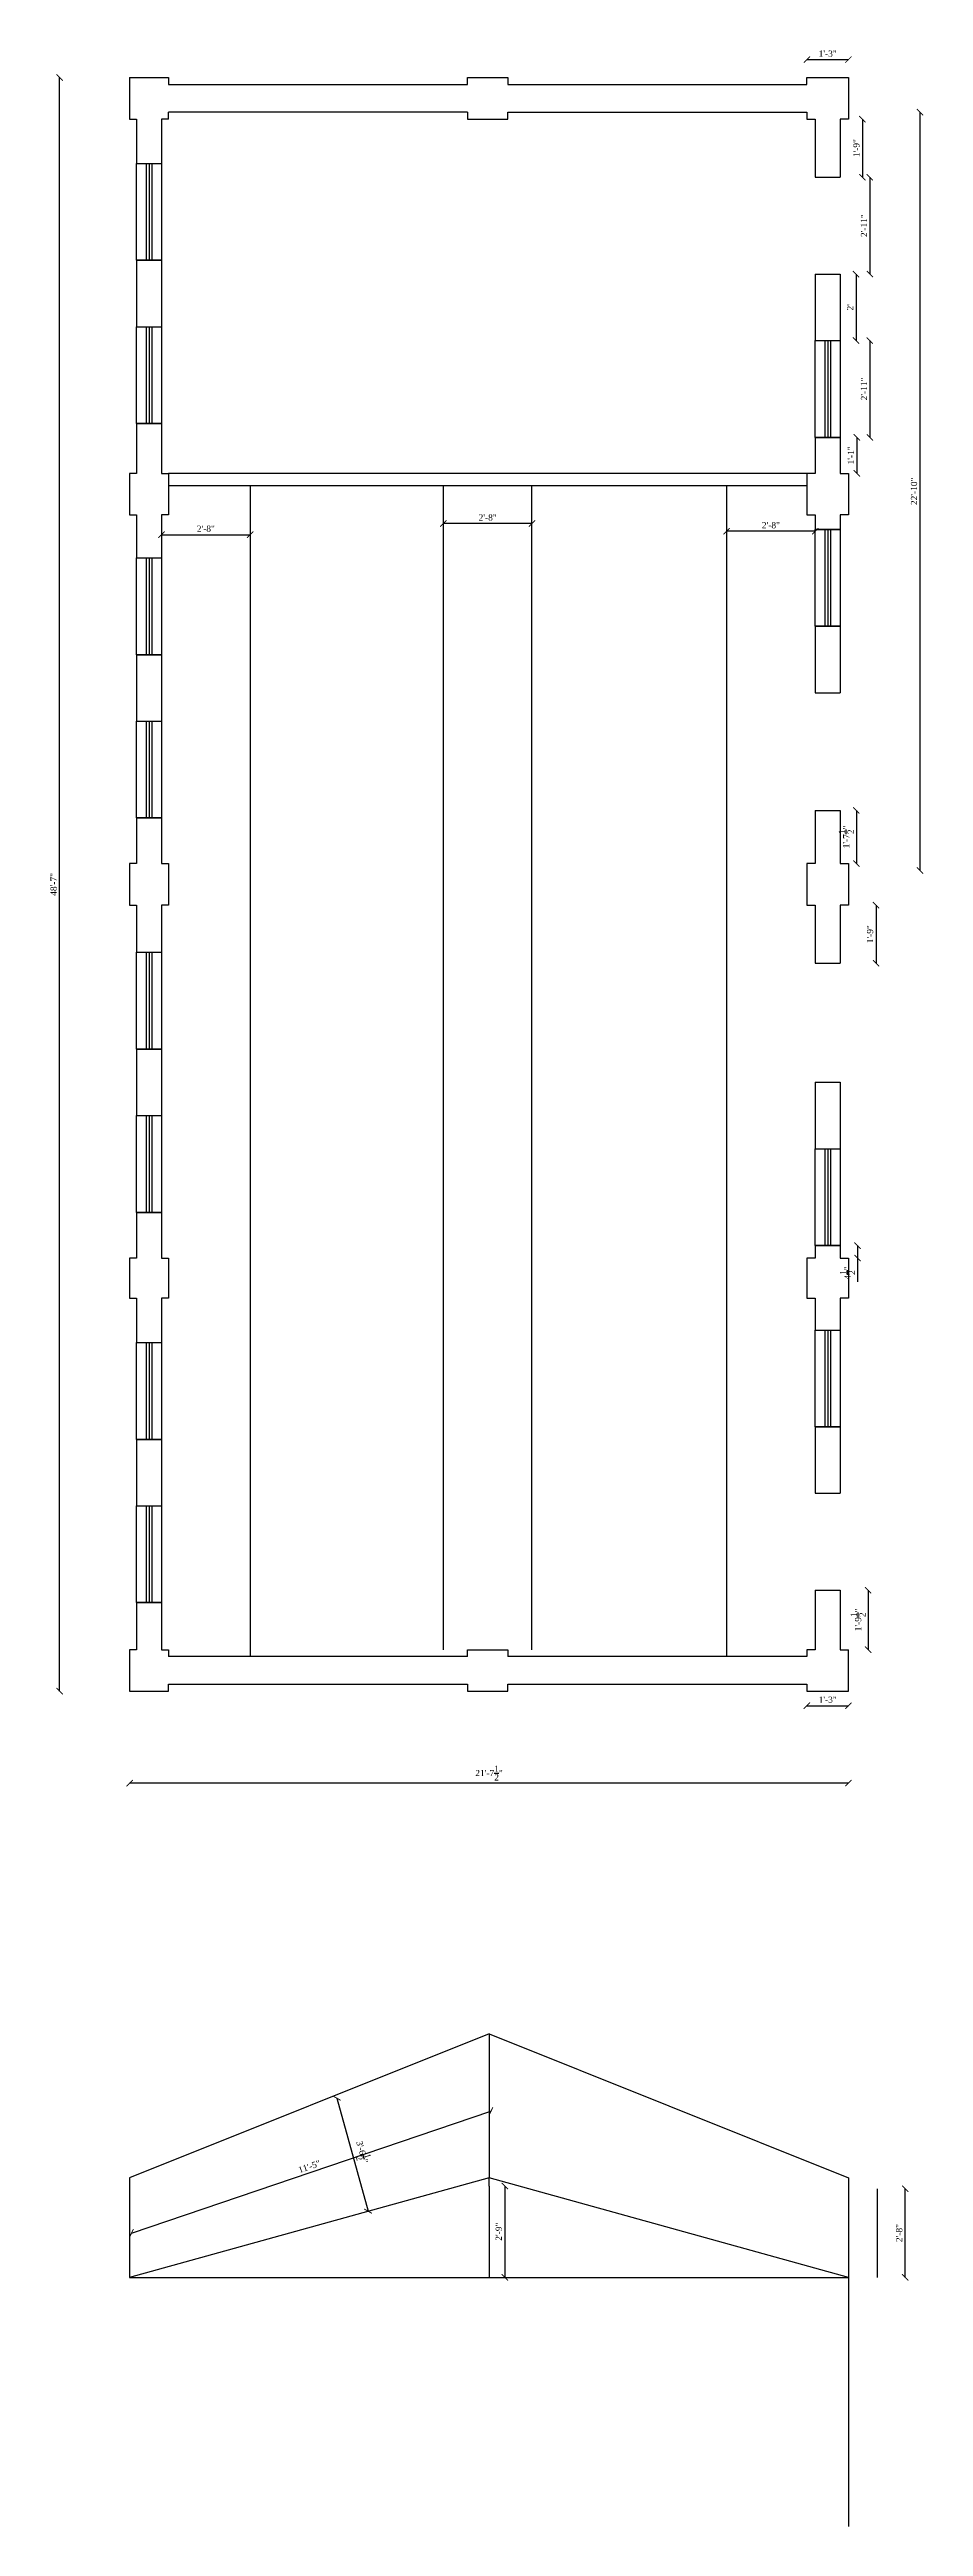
# Model space of a CAD drawing. Header units: inches. Extents: x 62191 to 65120, y -5328 to -3702.
# Drawn here: x 64804 to 65120, y -4652 to -3757 of the extents above; entities that cross this region are included whole.
import ezdxf

# ---------------------------------------------------------------- set-up
doc = ezdxf.new("R2010")
doc.units = ezdxf.units.IN
doc.header["$MEASUREMENT"] = 0
doc.layers.add('ELEVATION', color=6, linetype='Continuous', lineweight=30)
doc.styles.get("Standard").update_dxf_attribs({"font": 'times.ttf'})
doc.dimstyles.get("Standard").update_dxf_attribs({"dimtxt": 2.25, "dimasz": 2.25, "dimexe": 0.18, "dimexo": 0.0625, "dimgap": 1, "dimtad": 1, "dimdec": 1, "dimzin": 0, "dimdsep": 46, "dimlunit": 4, "dimtxsty": 'Standard', "dimblk": 'ARCHTICK', "dimcen": 0.09, "dimse1": 1, "dimse2": 1, "dimadec": 0, "dimazin": 0, "dimtfac": 1, "dimtdec": 1, "dimtofl": 0, "dimtmove": 0, "dimatfit": 3, "dimldrblk": 'ARCHTICK', "dimfxl": 1, "dimtolj": 1, "dimtzin": 0, "dimarcsym": 0})

msp = doc.modelspace()

# ---------------------------------------------------------------- blocks, each defined once
blk = doc.blocks.new('_ArchTick')
at = {"color": 0, "linetype": 'ByBlock', "const_width": 0.15}
blk.add_lwpolyline([(-0.5, -0.5), (0.5, 0.5)], dxfattribs=at)
blk = doc.blocks.new('*D715')
at = {"layer": 'Defpoints', "color": 0, "transparency": 16777216}
for p in [(65077.73, -3767.36), (65092.73, -3760.84), (65092.73, -3767.36)]:
    blk.add_point(p, dxfattribs=at)
at = {"layer": 'ELEVATION', "color": 0, "lineweight": -2, "transparency": 16777216}
blk.add_line((65077.73, -3760.84), (65092.73, -3760.84), dxfattribs=at)
at = {"layer": 'ELEVATION', "color": 0, "lineweight": -2, "transparency": 16777216, "xscale": 2.25, "yscale": 2.25, "zscale": 2.25, "rotation": 180}
blk.add_blockref('_ArchTick', (65077.73, -3760.84), dxfattribs=at)
at = {"layer": 'ELEVATION', "color": 0, "lineweight": -2, "transparency": 16777216, "xscale": 2.25, "yscale": 2.25, "zscale": 2.25}
blk.add_blockref('_ArchTick', (65092.73, -3760.84), dxfattribs=at)
at = {"layer": 'ELEVATION', "color": 0, "transparency": 16777216, "insert": (65085.23, -3758.7), "char_height": 2.25, "attachment_point": 5}
blk.add_mtext('\\A1;1\'-3"', dxfattribs=at)
blk = doc.blocks.new('*D716')
at = {"layer": 'Defpoints', "color": 0, "transparency": 16777216}
for p in [(65077.73, -4350.36), (65092.73, -4350.36), (65092.73, -4355.59)]:
    blk.add_point(p, dxfattribs=at)
at = {"layer": 'ELEVATION', "color": 0, "lineweight": -2, "transparency": 16777216}
blk.add_line((65077.73, -4355.59), (65092.73, -4355.59), dxfattribs=at)
at = {"layer": 'ELEVATION', "color": 0, "lineweight": -2, "transparency": 16777216, "xscale": 2.25, "yscale": 2.25, "zscale": 2.25, "rotation": 180}
blk.add_blockref('_ArchTick', (65077.73, -4355.59), dxfattribs=at)
at = {"layer": 'ELEVATION', "color": 0, "lineweight": -2, "transparency": 16777216, "xscale": 2.25, "yscale": 2.25, "zscale": 2.25}
blk.add_blockref('_ArchTick', (65092.73, -4355.59), dxfattribs=at)
at = {"layer": 'ELEVATION', "color": 0, "transparency": 16777216, "insert": (65085.23, -4353.45), "char_height": 2.25, "attachment_point": 5}
blk.add_mtext('\\A1;1\'-3"', dxfattribs=at)
blk = doc.blocks.new('*D723')
at = {"layer": 'Defpoints', "color": 0, "transparency": 16777216}
for p in [(65089.73, -3782.36), (65089.73, -3803.36), (65097.78, -3803.36)]:
    blk.add_point(p, dxfattribs=at)
at = {"layer": 'ELEVATION', "color": 0, "lineweight": -2, "transparency": 16777216}
blk.add_line((65097.78, -3782.36), (65097.78, -3803.36), dxfattribs=at)
at = {"layer": 'ELEVATION', "color": 0, "lineweight": -2, "transparency": 16777216, "xscale": 2.25, "yscale": 2.25, "zscale": 2.25}
for p, rotation in [((65097.78, -3782.36), 90), ((65097.78, -3803.36), 270)]:
    blk.add_blockref('_ArchTick', p, dxfattribs=dict(at, rotation=rotation))
at = {"layer": 'ELEVATION', "color": 0, "transparency": 16777216, "insert": (65095.63, -3792.86), "char_height": 2.25, "attachment_point": 5, "rotation": 90}
blk.add_mtext('\\A1;1\'-9"', dxfattribs=at)
blk = doc.blocks.new('*D724')
at = {"layer": 'Defpoints', "color": 0, "transparency": 16777216}
for p in [(65089.73, -3838.36), (65089.73, -3862.36), (65095.46, -3862.36)]:
    blk.add_point(p, dxfattribs=at)
at = {"layer": 'ELEVATION', "color": 0, "lineweight": -2, "transparency": 16777216}
blk.add_line((65095.46, -3838.36), (65095.46, -3862.36), dxfattribs=at)
at = {"layer": 'ELEVATION', "color": 0, "lineweight": -2, "transparency": 16777216, "xscale": 2.25, "yscale": 2.25, "zscale": 2.25}
for p, rotation in [((65095.46, -3838.36), 90), ((65095.46, -3862.36), 270)]:
    blk.add_blockref('_ArchTick', p, dxfattribs=dict(at, rotation=rotation))
at = {"layer": 'ELEVATION', "color": 0, "transparency": 16777216, "insert": (65093.33, -3850.36), "char_height": 2.25, "attachment_point": 5, "rotation": 90}
blk.add_mtext("\\A1;2'", dxfattribs=at)
blk = doc.blocks.new('*D725')
at = {"layer": 'Defpoints', "color": 0, "transparency": 16777216}
for p in [(65089.73, -3862.36), (65089.73, -3897.36), (65100.46, -3897.36)]:
    blk.add_point(p, dxfattribs=at)
at = {"layer": 'ELEVATION', "color": 0, "lineweight": -2, "transparency": 16777216}
blk.add_line((65100.46, -3862.36), (65100.46, -3897.36), dxfattribs=at)
at = {"layer": 'ELEVATION', "color": 0, "lineweight": -2, "transparency": 16777216, "xscale": 2.25, "yscale": 2.25, "zscale": 2.25}
for p, rotation in [((65100.46, -3862.36), 90), ((65100.46, -3897.36), 270)]:
    blk.add_blockref('_ArchTick', p, dxfattribs=dict(at, rotation=rotation))
at = {"layer": 'ELEVATION', "color": 0, "transparency": 16777216, "insert": (65098.34, -3879.86), "char_height": 2.25, "attachment_point": 5, "rotation": 90}
blk.add_mtext('\\A1;2\'-11"', dxfattribs=at)
blk = doc.blocks.new('*D726')
at = {"layer": 'Defpoints', "color": 0, "transparency": 16777216}
for p in [(65089.73, -3803.36), (65089.73, -3838.36), (65100.46, -3838.36)]:
    blk.add_point(p, dxfattribs=at)
at = {"layer": 'ELEVATION', "color": 0, "lineweight": -2, "transparency": 16777216}
blk.add_line((65100.46, -3803.36), (65100.46, -3838.36), dxfattribs=at)
at = {"layer": 'ELEVATION', "color": 0, "lineweight": -2, "transparency": 16777216, "xscale": 2.25, "yscale": 2.25, "zscale": 2.25}
for p, rotation in [((65100.46, -3803.36), 90), ((65100.46, -3838.36), 270)]:
    blk.add_blockref('_ArchTick', p, dxfattribs=dict(at, rotation=rotation))
at = {"layer": 'ELEVATION', "color": 0, "transparency": 16777216, "insert": (65098.34, -3820.86), "char_height": 2.25, "attachment_point": 5, "rotation": 90}
blk.add_mtext('\\A1;2\'-11"', dxfattribs=at)
blk = doc.blocks.new('*D727')
at = {"layer": 'Defpoints', "color": 0, "transparency": 16777216}
for p in [(65089.73, -3897.36), (65089.73, -3910.36), (65095.75, -3910.36)]:
    blk.add_point(p, dxfattribs=at)
at = {"layer": 'ELEVATION', "color": 0, "lineweight": -2, "transparency": 16777216}
blk.add_line((65095.75, -3897.36), (65095.75, -3910.36), dxfattribs=at)
at = {"layer": 'ELEVATION', "color": 0, "lineweight": -2, "transparency": 16777216, "xscale": 2.25, "yscale": 2.25, "zscale": 2.25}
for p, rotation in [((65095.75, -3897.36), 90), ((65095.75, -3910.36), 270)]:
    blk.add_blockref('_ArchTick', p, dxfattribs=dict(at, rotation=rotation))
at = {"layer": 'ELEVATION', "color": 0, "transparency": 16777216, "insert": (65093.63, -3903.86), "char_height": 2.25, "attachment_point": 5, "rotation": 90}
blk.add_mtext('\\A1;1\'-1"', dxfattribs=at)
blk = doc.blocks.new('*D728')
at = {"layer": 'Defpoints', "color": 0, "transparency": 16777216}
for p in [(65089.73, -4032.11), (65089.73, -4051.36), (65095.58, -4051.36)]:
    blk.add_point(p, dxfattribs=at)
at = {"layer": 'ELEVATION', "color": 0, "lineweight": -2, "transparency": 16777216}
blk.add_line((65095.58, -4032.11), (65095.58, -4051.36), dxfattribs=at)
at = {"layer": 'ELEVATION', "color": 0, "lineweight": -2, "transparency": 16777216, "xscale": 2.25, "yscale": 2.25, "zscale": 2.25}
for p, rotation in [((65095.58, -4032.11), 90), ((65095.58, -4051.36), 270)]:
    blk.add_blockref('_ArchTick', p, dxfattribs=dict(at, rotation=rotation))
at = {"layer": 'ELEVATION', "color": 0, "transparency": 16777216, "insert": (65091.94, -4041.73), "char_height": 2.25, "attachment_point": 5, "rotation": 90}
blk.add_mtext('\\A1;1\'-7{\\H1x;\\S1/2;}"', dxfattribs=at)
blk = doc.blocks.new('*D729')
at = {"layer": 'Defpoints', "color": 0, "transparency": 16777216}
for p in [(65089.73, -4066.36), (65089.73, -4087.36), (65102.69, -4087.36)]:
    blk.add_point(p, dxfattribs=at)
at = {"layer": 'ELEVATION', "color": 0, "lineweight": -2, "transparency": 16777216}
blk.add_line((65102.69, -4066.36), (65102.69, -4087.36), dxfattribs=at)
at = {"layer": 'ELEVATION', "color": 0, "lineweight": -2, "transparency": 16777216, "xscale": 2.25, "yscale": 2.25, "zscale": 2.25}
for p, rotation in [((65102.69, -4066.36), 90), ((65102.69, -4087.36), 270)]:
    blk.add_blockref('_ArchTick', p, dxfattribs=dict(at, rotation=rotation))
at = {"layer": 'ELEVATION', "color": 0, "transparency": 16777216, "insert": (65100.54, -4076.86), "char_height": 2.25, "attachment_point": 5, "rotation": 90}
blk.add_mtext('\\A1;1\'-9"', dxfattribs=at)
blk = doc.blocks.new('*D730')
at = {"layer": 'Defpoints', "color": 0, "transparency": 16777216}
for p in [(65089.73, -4189.36), (65089.73, -4193.86), (65096.02, -4193.86)]:
    blk.add_point(p, dxfattribs=at)
at = {"layer": 'ELEVATION', "color": 0, "lineweight": -2, "transparency": 16777216}
for p, q in [((65096.02, -4189.36), (65096.02, -4193.86)), ((65096.02, -4193.86), (65096.02, -4202.42))]:
    blk.add_line(p, q, dxfattribs=at)
at = {"layer": 'ELEVATION', "color": 0, "lineweight": -2, "transparency": 16777216, "xscale": 2.25, "yscale": 2.25, "zscale": 2.25}
for p, rotation in [((65096.02, -4189.36), 90), ((65096.02, -4193.86), 270)]:
    blk.add_blockref('_ArchTick', p, dxfattribs=dict(at, rotation=rotation))
at = {"layer": 'ELEVATION', "color": 0, "transparency": 16777216, "insert": (65092.4, -4199.26), "char_height": 2.25, "attachment_point": 5, "rotation": 90}
blk.add_mtext('\\A1;4{\\H1x;\\S1/2;}"', dxfattribs=at)
blk = doc.blocks.new('*D731')
at = {"layer": 'Defpoints', "color": 0, "transparency": 16777216}
for p in [(65089.73, -4313.86), (65089.73, -4335.36), (65099.85, -4335.36)]:
    blk.add_point(p, dxfattribs=at)
at = {"layer": 'ELEVATION', "color": 0, "lineweight": -2, "transparency": 16777216}
blk.add_line((65099.85, -4313.86), (65099.85, -4335.36), dxfattribs=at)
at = {"layer": 'ELEVATION', "color": 0, "lineweight": -2, "transparency": 16777216, "xscale": 2.25, "yscale": 2.25, "zscale": 2.25}
for p, rotation in [((65099.85, -4313.86), 90), ((65099.85, -4335.36), 270)]:
    blk.add_blockref('_ArchTick', p, dxfattribs=dict(at, rotation=rotation))
at = {"layer": 'ELEVATION', "color": 0, "transparency": 16777216, "insert": (65096.21, -4324.61), "char_height": 2.25, "attachment_point": 5, "rotation": 90}
blk.add_mtext('\\A1;1\'-9{\\H1x;\\S1/2;}"', dxfattribs=at)
blk = doc.blocks.new('*D720')
at = {"layer": 'Defpoints', "color": 0, "transparency": 16777216}
for p in [(64833.23, -4350.36), (65092.73, -4350.36), (64833.23, -4383.57)]:
    blk.add_point(p, dxfattribs=at)
at = {"layer": 'ELEVATION', "color": 0, "lineweight": -2, "transparency": 16777216}
blk.add_line((65092.73, -4383.57), (64833.23, -4383.57), dxfattribs=at)
at = {"layer": 'ELEVATION', "color": 0, "lineweight": -2, "transparency": 16777216, "xscale": 2.25, "yscale": 2.25, "zscale": 2.25, "rotation": 180}
blk.add_blockref('_ArchTick', (64833.23, -4383.57), dxfattribs=at)
at = {"layer": 'ELEVATION', "color": 0, "lineweight": -2, "transparency": 16777216, "xscale": 2.25, "yscale": 2.25, "zscale": 2.25}
blk.add_blockref('_ArchTick', (65092.73, -4383.57), dxfattribs=at)
at = {"layer": 'ELEVATION', "color": 0, "transparency": 16777216, "insert": (64962.98, -4379.93), "char_height": 2.25, "attachment_point": 5}
blk.add_mtext('\\A1;21\'-7{\\H1x;\\S1/2;}"', dxfattribs=at)
blk = doc.blocks.new('*D721')
at = {"layer": 'Defpoints', "color": 0, "transparency": 16777216}
for p in [(64807.95, -3767.36), (64833.23, -3767.36), (64833.23, -4350.36)]:
    blk.add_point(p, dxfattribs=at)
at = {"layer": 'ELEVATION', "color": 0, "lineweight": -2, "transparency": 16777216}
blk.add_line((64807.95, -4350.36), (64807.95, -3767.36), dxfattribs=at)
at = {"layer": 'ELEVATION', "color": 0, "lineweight": -2, "transparency": 16777216, "xscale": 2.25, "yscale": 2.25, "zscale": 2.25}
for p, rotation in [((64807.95, -3767.36), 90), ((64807.95, -4350.36), 270)]:
    blk.add_blockref('_ArchTick', p, dxfattribs=dict(at, rotation=rotation))
at = {"layer": 'ELEVATION', "color": 0, "transparency": 16777216, "insert": (64805.8, -4058.86), "char_height": 2.25, "attachment_point": 5, "rotation": 90}
blk.add_mtext('\\A1;48\'-7"', dxfattribs=at)
blk = doc.blocks.new('*D722')
at = {"layer": 'Defpoints', "color": 0, "transparency": 16777216}
for p in [(65077.73, -3779.86), (65077.73, -4053.86), (65118.55, -4053.86)]:
    blk.add_point(p, dxfattribs=at)
at = {"layer": 'ELEVATION', "color": 0, "lineweight": -2, "transparency": 16777216}
blk.add_line((65118.55, -3779.86), (65118.55, -4053.86), dxfattribs=at)
at = {"layer": 'ELEVATION', "color": 0, "lineweight": -2, "transparency": 16777216, "xscale": 2.25, "yscale": 2.25, "zscale": 2.25}
for p, rotation in [((65118.55, -3779.86), 90), ((65118.55, -4053.86), 270)]:
    blk.add_blockref('_ArchTick', p, dxfattribs=dict(at, rotation=rotation))
at = {"layer": 'ELEVATION', "color": 0, "transparency": 16777216, "insert": (65116.41, -3916.86), "char_height": 2.25, "attachment_point": 5, "rotation": 90}
blk.add_mtext('\\A1;22\'-10"', dxfattribs=at)
blk = doc.blocks.new('*D717')
at = {"layer": 'Defpoints', "color": 0, "transparency": 16777216}
for p in [(64946.48, -3914.86), (64978.48, -3914.86), (64946.48, -3928.47)]:
    blk.add_point(p, dxfattribs=at)
at = {"layer": 'ELEVATION', "color": 0, "lineweight": -2, "transparency": 16777216}
blk.add_line((64978.48, -3928.47), (64946.48, -3928.47), dxfattribs=at)
at = {"layer": 'ELEVATION', "color": 0, "lineweight": -2, "transparency": 16777216, "xscale": 2.25, "yscale": 2.25, "zscale": 2.25, "rotation": 180}
blk.add_blockref('_ArchTick', (64946.48, -3928.47), dxfattribs=at)
at = {"layer": 'ELEVATION', "color": 0, "lineweight": -2, "transparency": 16777216, "xscale": 2.25, "yscale": 2.25, "zscale": 2.25}
blk.add_blockref('_ArchTick', (64978.48, -3928.47), dxfattribs=at)
at = {"layer": 'ELEVATION', "color": 0, "transparency": 16777216, "insert": (64962.48, -3926.32), "char_height": 2.25, "attachment_point": 5}
blk.add_mtext('\\A1;2\'-8"', dxfattribs=at)
blk = doc.blocks.new('*D718')
at = {"layer": 'Defpoints', "color": 0, "transparency": 16777216}
for p in [(65048.73, -3925.36), (65080.73, -3925.36), (65048.73, -3931.25)]:
    blk.add_point(p, dxfattribs=at)
at = {"layer": 'ELEVATION', "color": 0, "lineweight": -2, "transparency": 16777216}
blk.add_line((65080.73, -3931.25), (65048.73, -3931.25), dxfattribs=at)
at = {"layer": 'ELEVATION', "color": 0, "lineweight": -2, "transparency": 16777216, "xscale": 2.25, "yscale": 2.25, "zscale": 2.25, "rotation": 180}
blk.add_blockref('_ArchTick', (65048.73, -3931.25), dxfattribs=at)
at = {"layer": 'ELEVATION', "color": 0, "lineweight": -2, "transparency": 16777216, "xscale": 2.25, "yscale": 2.25, "zscale": 2.25}
blk.add_blockref('_ArchTick', (65080.73, -3931.25), dxfattribs=at)
at = {"layer": 'ELEVATION', "color": 0, "transparency": 16777216, "insert": (65064.73, -3929.1), "char_height": 2.25, "attachment_point": 5}
blk.add_mtext('\\A1;2\'-8"', dxfattribs=at)
blk = doc.blocks.new('*D719')
at = {"layer": 'Defpoints', "color": 0, "transparency": 16777216}
for p in [(64844.73, -3925.36), (64876.73, -3925.36), (64876.73, -3932.51)]:
    blk.add_point(p, dxfattribs=at)
at = {"layer": 'ELEVATION', "color": 0, "lineweight": -2, "transparency": 16777216}
blk.add_line((64844.73, -3932.51), (64876.73, -3932.51), dxfattribs=at)
at = {"layer": 'ELEVATION', "color": 0, "lineweight": -2, "transparency": 16777216, "xscale": 2.25, "yscale": 2.25, "zscale": 2.25, "rotation": 180}
blk.add_blockref('_ArchTick', (64844.73, -3932.51), dxfattribs=at)
at = {"layer": 'ELEVATION', "color": 0, "lineweight": -2, "transparency": 16777216, "xscale": 2.25, "yscale": 2.25, "zscale": 2.25}
blk.add_blockref('_ArchTick', (64876.73, -3932.51), dxfattribs=at)
at = {"layer": 'ELEVATION', "color": 0, "transparency": 16777216, "insert": (64860.73, -3930.36), "char_height": 2.25, "attachment_point": 5}
blk.add_mtext('\\A1;2\'-8"', dxfattribs=at)
blk = doc.blocks.new('*D732')
at = {"layer": 'Defpoints', "color": 0, "transparency": 16777216}
for p in [(65103.25, -4530.14), (65113.21, -4530.14), (65103.25, -4562.14)]:
    blk.add_point(p, dxfattribs=at)
at = {"layer": 'ELEVATION', "color": 0, "lineweight": -2, "transparency": 16777216}
blk.add_line((65113.21, -4562.14), (65113.21, -4530.14), dxfattribs=at)
at = {"layer": 'ELEVATION', "color": 0, "lineweight": -2, "transparency": 16777216, "xscale": 2.25, "yscale": 2.25, "zscale": 2.25}
for p, rotation in [((65113.21, -4530.14), 90), ((65113.21, -4562.14), 270)]:
    blk.add_blockref('_ArchTick', p, dxfattribs=dict(at, rotation=rotation))
at = {"layer": 'ELEVATION', "color": 0, "transparency": 16777216, "insert": (65111.06, -4546.14), "char_height": 2.25, "attachment_point": 5, "rotation": 90}
blk.add_mtext('\\A1;2\'-8"', dxfattribs=at)
blk = doc.blocks.new('*D733')
at = {"layer": 'Defpoints', "color": 0, "transparency": 16777216}
for p in [(64962.98, -4529.14), (64962.98, -4562.14), (64968.65, -4562.14)]:
    blk.add_point(p, dxfattribs=at)
at = {"layer": 'ELEVATION', "color": 0, "lineweight": -2, "transparency": 16777216}
blk.add_line((64968.65, -4529.14), (64968.65, -4562.14), dxfattribs=at)
at = {"layer": 'ELEVATION', "color": 0, "lineweight": -2, "transparency": 16777216, "xscale": 2.25, "yscale": 2.25, "zscale": 2.25}
for p, rotation in [((64968.65, -4529.14), 90), ((64968.65, -4562.14), 270)]:
    blk.add_blockref('_ArchTick', p, dxfattribs=dict(at, rotation=rotation))
at = {"layer": 'ELEVATION', "color": 0, "transparency": 16777216, "insert": (64966.5, -4545.64), "char_height": 2.25, "attachment_point": 5, "rotation": 90}
blk.add_mtext('\\A1;2\'-9"', dxfattribs=at)
blk = doc.blocks.new('*D734')
at = {"layer": 'Defpoints', "color": 0, "transparency": 16777216}
for p in [(64962.98, -4500.14), (64963.66, -4502.14), (64833.23, -4544.14)]:
    blk.add_point(p, dxfattribs=at)
at = {"layer": 'ELEVATION', "color": 0, "lineweight": -2, "transparency": 16777216}
blk.add_line((64833.91, -4546.14), (64963.66, -4502.14), dxfattribs=at)
at = {"layer": 'ELEVATION', "color": 0, "lineweight": -2, "transparency": 16777216, "xscale": 2.25, "yscale": 2.25, "zscale": 2.25}
for p, rotation in [((64963.66, -4502.14), 18.73250068663643), ((64833.91, -4546.14), 198.7325006866364)]:
    blk.add_blockref('_ArchTick', p, dxfattribs=dict(at, rotation=rotation))
at = {"layer": 'ELEVATION', "color": 0, "transparency": 16777216, "insert": (64898.1, -4522.11), "char_height": 2.25, "attachment_point": 5, "rotation": 18.7325}
blk.add_mtext('\\A1;11\'-5"', dxfattribs=at)
blk = doc.blocks.new('*D735')
at = {"layer": 'Defpoints', "color": 0, "transparency": 16777216}
for p in [(64898.11, -4500.14), (64909.44, -4540.99), (64919.35, -4538.25)]:
    blk.add_point(p, dxfattribs=at)
at = {"layer": 'ELEVATION', "color": 0, "lineweight": -2, "transparency": 16777216}
blk.add_line((64908.01, -4497.39), (64919.35, -4538.25), dxfattribs=at)
at = {"layer": 'ELEVATION', "color": 0, "lineweight": -2, "transparency": 16777216, "xscale": 2.25, "yscale": 2.25, "zscale": 2.25}
for p, rotation in [((64908.01, -4497.39), 105.5070281768943), ((64919.35, -4538.25), 285.5070281768943)]:
    blk.add_blockref('_ArchTick', p, dxfattribs=dict(at, rotation=rotation))
at = {"layer": 'ELEVATION', "color": 0, "transparency": 16777216, "insert": (64917.19, -4516.85), "char_height": 2.25, "attachment_point": 5, "rotation": 285.50703}
blk.add_mtext('\\A1;3\'-6{\\H1x;\\S1/2;}"', dxfattribs=at)

# ---------------------------------------------------------------- dimensions: what is measured, and where the dimension line sits
at = {"layer": 'ELEVATION'}
for base, p1, p2, picture, middle in [((65092.73, -3760.84), (65077.73, -3767.36), (65092.73, -3767.36), '*D715', (65085.23, -3758.7)), ((64946.48, -3928.47), (64978.48, -3914.86), (64946.48, -3914.86), '*D717', (64962.48, -3926.32)), ((64876.73, -3932.51), (64844.73, -3925.36), (64876.73, -3925.36), '*D719', (64860.73, -3930.36)), ((65048.73, -3931.25), (65080.73, -3925.36), (65048.73, -3925.36), '*D718', (65064.73, -3929.1)), ((64833.23, -4383.57), (65092.73, -4350.36), (64833.23, -4350.36), '*D720', (64962.98, -4379.93)), ((65092.73, -4355.59), (65077.73, -4350.36), (65092.73, -4350.36), '*D716', (65085.23, -4353.45))]:
    dim = msp.add_linear_dim(base=base, p1=p1, p2=p2, dimstyle='Standard', dxfattribs=at)
    dim.commit()
    dim.dimension.update_dxf_attribs({"geometry": picture, "text_midpoint": middle})
for base, p1, p2, angle, picture, middle in [((64807.95, -3767.36), (64833.23, -4350.36), (64833.23, -3767.36), 270, '*D721', (64805.8, -4058.86)), ((65118.55, -4053.86), (65077.73, -3779.86), (65077.73, -4053.86), 270, '*D722', (65116.41, -3916.86)), ((65097.78, -3803.36), (65089.73, -3782.36), (65089.73, -3803.36), 270, '*D723', (65095.63, -3792.86)), ((65100.46, -3838.36), (65089.73, -3803.36), (65089.73, -3838.36), 270, '*D726', (65098.34, -3820.86)), ((65095.46, -3862.36), (65089.73, -3838.36), (65089.73, -3862.36), 270, '*D724', (65093.33, -3850.36)), ((65100.46, -3897.36), (65089.73, -3862.36), (65089.73, -3897.36), 270, '*D725', (65098.34, -3879.86)), ((65095.75, -3910.36), (65089.73, -3897.36), (65089.73, -3910.36), 270, '*D727', (65093.63, -3903.86)), ((65095.58395692, -4051.35506684), (65089.73232296, -4032.10506684), (65089.73232296, -4051.35506684), 270, '*D728', (65091.94111265, -4041.73006684)), ((65102.69, -4087.36), (65089.73, -4066.36), (65089.73, -4087.36), 270, '*D729', (65100.54, -4076.86)), ((65096.02, -4193.86), (65089.73, -4189.36), (65089.73, -4193.86), 270, '*D730', (65092.4, -4199.26)), ((65099.85, -4335.36), (65089.73, -4313.86), (65089.73, -4335.36), 270, '*D731', (65096.21, -4324.61)), ((64968.65, -4562.14), (64962.98, -4529.14), (64962.98, -4562.14), 90, '*D733', (64966.5, -4545.64)), ((65113.21, -4530.14), (65103.25, -4562.14), (65103.25, -4530.14), 90, '*D732', (65111.06, -4546.14))]:
    dim = msp.add_linear_dim(base=base, p1=p1, p2=p2, angle=angle, dimstyle='Standard', dxfattribs=at)
    dim.commit()
    dim.dimension.update_dxf_attribs({"geometry": picture, "text_midpoint": middle})
for p1, p2, distance, picture, middle in [((64833.23, -4544.14), (64962.98, -4500.14), -2.11, '*D734', (64898.1, -4522.11)), ((64898.11, -4500.14), (64909.44, -4540.99), 10.28, '*D735', (64917.19, -4516.85))]:
    dim = msp.add_aligned_dim(p1=p1, p2=p2, distance=distance, dimstyle='Standard', dxfattribs=at)
    dim.commit()
    dim.dimension.update_dxf_attribs({"geometry": picture, "text_midpoint": middle})

# ---------------------------------------------------------------- linework, layer by layer
at = {"layer": 'ELEVATION'}
for p, q in [((64833.23, -3767.36), (64833.23, -3782.36)), ((64833.23, -3767.36), (64847.23, -3767.36)), ((64847.23, -3767.36), (64847.23, -3769.86)), ((64955.23, -3769.86), (64955.23, -3767.36)), ((64955.23, -3767.36), (64969.73, -3767.36)), ((64969.73, -3767.36), (64969.73, -3769.86)), ((65077.73, -3769.86), (65077.73, -3767.36)), ((65077.73, -3767.36), (65092.73, -3767.36)), ((65092.73, -3767.36), (65092.73, -3782.36)), ((64847.23, -3769.86), (64955.23, -3769.86)), ((64969.73, -3769.86), (65077.73, -3769.86)), ((64833.23, -3782.36), (64835.73, -3782.36)), ((64835.73, -3782.36), (64835.73, -3798.36)), ((64847.23, -3782.36), (64844.73, -3782.36)), ((64844.73, -3782.36), (64844.73, -3798.36)), ((64955.23, -3779.86), (64847.23, -3779.86)), ((64847.23, -3782.36), (64847.23, -3779.86)), ((64955.23, -3779.86), (64955.23, -3782.36)), ((64955.23, -3782.36), (64969.73, -3782.36)), ((64969.73, -3782.36), (64969.73, -3779.86)), ((64969.73, -3779.86), (65077.73, -3779.86)), ((65077.73, -3779.86), (65077.73, -3782.36)), ((65077.73, -3782.36), (65080.73, -3782.36)), ((65080.73, -3782.36), (65080.73, -3803.36)), ((65092.73, -3782.36), (65089.73, -3782.36)), ((65089.73, -3782.36), (65089.73, -3803.36)), ((64835.73, -3798.36), (64844.73, -3798.36)), ((64839.23, -3798.36), (64839.23, -3833.36)), ((64840.23, -3798.36), (64840.23, -3833.36)), ((64841.23, -3798.36), (64841.23, -3833.36)), ((65080.73, -3803.36), (65089.73, -3803.36)), ((64835.73, -3833.36), (64835.73, -3857.36)), ((64835.73, -3833.36), (64844.73, -3833.36)), ((64844.73, -3833.36), (64844.73, -3857.36)), ((65080.73, -3838.36), (65080.73, -3862.36)), ((65080.73, -3838.36), (65089.73, -3838.36)), ((65089.73, -3838.36), (65089.73, -3862.36)), ((64835.73, -3857.36), (64844.73, -3857.36)), ((64839.23, -3857.36), (64839.23, -3892.36)), ((64840.23, -3857.36), (64840.23, -3892.36)), ((64841.23, -3857.36), (64841.23, -3892.36)), ((65080.73, -3862.36), (65089.73, -3862.36)), ((65084.23, -3862.36), (65084.23, -3897.36)), ((65085.23, -3862.36), (65085.23, -3897.36)), ((65086.23, -3862.36), (65086.23, -3897.36)), ((64835.73, -3892.36), (64835.73, -3910.36)), ((64835.73, -3892.36), (64844.73, -3892.36)), ((64844.73, -3892.36), (64844.73, -3910.36)), ((65080.73, -3897.36), (65080.73, -3910.36)), ((65080.73, -3897.36), (65089.73, -3897.36)), ((65089.73, -3897.36), (65089.73, -3910.36)), ((64835.73, -3910.36), (64833.23, -3910.36)), ((64833.23, -3910.36), (64833.23, -3925.36)), ((64844.73, -3910.36), (64847.23, -3910.36)), ((64847.23, -3910.36), (64847.23, -3925.36)), ((65077.73, -3910.36), (64847.23, -3910.36)), ((65080.73, -3910.36), (65077.73, -3910.36)), ((65077.73, -3910.36), (65077.73, -3925.36)), ((65089.73, -3910.36), (65092.73, -3910.36)), ((65092.73, -3910.36), (65092.73, -3925.36)), ((65077.73, -3914.86), (64847.23, -3914.86)), ((64876.73, -3914.86), (64876.73, -4337.86)), ((64946.48, -4335.36), (64946.48, -3914.86)), ((64978.48, -4335.36), (64978.48, -3914.86)), ((65048.73, -3914.86), (65048.73, -4337.86)), ((64833.23, -3925.36), (64835.73, -3925.36)), ((64835.73, -3925.36), (64835.73, -3940.86)), ((64847.23, -3925.36), (64844.73, -3925.36)), ((64844.73, -3925.36), (64844.73, -3940.86)), ((65077.73, -3925.36), (65080.73, -3925.36)), ((65080.73, -3925.36), (65080.73, -3930.61)), ((65092.73, -3925.36), (65089.73, -3925.36)), ((65089.73, -3925.36), (65089.73, -3930.61)), ((65089.73, -3930.61), (65080.73, -3930.61)), ((65084.23, -3930.61), (65084.23, -3965.61)), ((65085.23, -3930.61), (65085.23, -3965.61)), ((65086.23, -3930.61), (65086.23, -3965.61)), ((64835.73, -3940.86), (64844.73, -3940.86)), ((64839.23, -3940.86), (64839.23, -3975.86)), ((64840.23, -3940.86), (64840.23, -3975.86)), ((64841.23, -3940.86), (64841.23, -3975.86)), ((65080.73, -3965.61), (65080.73, -3989.61)), ((65080.73, -3965.61), (65089.73, -3965.61)), ((65089.73, -3965.61), (65089.73, -3989.61)), ((64835.73, -3975.86), (64835.73, -3999.86)), ((64835.73, -3975.86), (64844.73, -3975.86)), ((64844.73, -3975.86), (64844.73, -3999.86)), ((65080.73, -3989.61), (65089.73, -3989.61)), ((64835.73, -3999.86), (64844.73, -3999.86)), ((64839.23, -3999.86), (64839.23, -4034.86)), ((64840.23, -3999.86), (64840.23, -4034.86)), ((64841.23, -3999.86), (64841.23, -4034.86)), ((64835.73, -4034.86), (64835.73, -4051.36)), ((64835.73, -4034.86), (64844.73, -4034.86)), ((64844.73, -4034.86), (64844.73, -4051.36)), ((65080.73, -4032.11), (65080.73, -4051.36)), ((65080.73, -4032.11), (65089.73, -4032.11)), ((65089.73, -4032.11), (65089.73, -4051.36)), ((64835.73, -4051.36), (64833.23, -4051.36)), ((64833.23, -4051.36), (64833.23, -4066.36)), ((64844.73, -4051.36), (64847.23, -4051.36)), ((64847.23, -4051.36), (64847.23, -4053.86)), ((64847.23, -4051.36), (64847.23, -4066.36)), ((65080.73, -4051.36), (65077.73, -4051.36)), ((65077.73, -4051.36), (65077.73, -4053.86)), ((65077.73, -4051.36), (65077.73, -4066.36)), ((65089.73, -4051.36), (65092.73, -4051.36)), ((65092.73, -4051.36), (65092.73, -4066.36)), ((64833.23, -4066.36), (64835.73, -4066.36)), ((64835.73, -4066.36), (64835.73, -4083.36)), ((64847.23, -4066.36), (64844.73, -4066.36)), ((64844.73, -4066.36), (64844.73, -4083.36)), ((65077.73, -4066.36), (65080.73, -4066.36)), ((65080.73, -4066.36), (65080.73, -4087.36)), ((65092.73, -4066.36), (65089.73, -4066.36)), ((65089.73, -4066.36), (65089.73, -4087.36)), ((64835.73, -4083.36), (64844.73, -4083.36)), ((64839.23, -4083.36), (64839.23, -4118.36)), ((64840.23, -4083.36), (64840.23, -4118.36)), ((64841.23, -4083.36), (64841.23, -4118.36)), ((65080.73, -4087.36), (65089.73, -4087.36)), ((64835.73, -4118.36), (64835.73, -4142.36)), ((64835.73, -4118.36), (64844.73, -4118.36)), ((64844.73, -4118.36), (64844.73, -4142.36)), ((65080.73, -4130.36), (65080.73, -4154.36)), ((65080.73, -4130.36), (65089.73, -4130.36)), ((65089.73, -4130.36), (65089.73, -4154.36)), ((64835.73, -4142.36), (64844.73, -4142.36)), ((64839.23, -4142.36), (64839.23, -4177.36)), ((64840.23, -4142.36), (64840.23, -4177.36)), ((64841.23, -4142.36), (64841.23, -4177.36)), ((65080.73, -4154.36), (65089.73, -4154.36)), ((65084.23, -4154.36), (65084.23, -4189.36)), ((65085.23, -4154.36), (65085.23, -4189.36)), ((65085.23, -4154.36), (65085.23, -4189.36)), ((65086.23, -4154.36), (65086.23, -4189.36)), ((64835.73, -4177.36), (64835.73, -4193.86)), ((64835.73, -4177.36), (64844.73, -4177.36)), ((64844.73, -4177.36), (64844.73, -4193.86)), ((64835.73, -4193.86), (64833.23, -4193.86)), ((64833.23, -4193.86), (64833.23, -4208.36)), ((64844.73, -4193.86), (64847.23, -4193.86)), ((64847.23, -4193.86), (64847.23, -4208.36)), ((65080.73, -4193.86), (65077.73, -4193.86)), ((65077.73, -4193.86), (65077.73, -4208.36)), ((65080.73, -4189.36), (65080.73, -4193.86)), ((65080.73, -4189.36), (65089.73, -4189.36)), ((65089.73, -4189.36), (65089.73, -4193.86)), ((65089.73, -4193.86), (65092.73, -4193.86)), ((65092.73, -4193.86), (65092.73, -4208.36)), ((64833.23, -4208.36), (64835.73, -4208.36)), ((64835.73, -4208.36), (64835.73, -4224.36)), ((64847.23, -4208.36), (64844.73, -4208.36)), ((64844.73, -4208.36), (64844.73, -4224.36)), ((65077.73, -4208.36), (65080.73, -4208.36)), ((65080.73, -4208.36), (65080.73, -4219.86)), ((65092.73, -4208.36), (65089.73, -4208.36)), ((65089.73, -4208.36), (65089.73, -4219.86)), ((65080.73, -4219.86), (65089.73, -4219.86)), ((65084.23, -4219.86), (65084.23, -4254.86)), ((65085.23, -4219.86), (65085.23, -4254.86)), ((65086.23, -4219.86), (65086.23, -4254.86)), ((64835.73, -4224.36), (64844.73, -4224.36)), ((64839.23, -4224.36), (64839.23, -4259.36)), ((64840.23, -4224.36), (64840.23, -4259.36)), ((64841.23, -4224.36), (64841.23, -4259.36)), ((64835.73, -4259.36), (64835.73, -4283.36)), ((64835.73, -4259.36), (64844.73, -4259.36)), ((64844.73, -4259.36), (64844.73, -4283.36)), ((65080.73, -4254.86), (65080.73, -4278.86)), ((65080.73, -4254.86), (65089.73, -4254.86)), ((65089.73, -4254.86), (65089.73, -4278.86)), ((64835.73, -4283.36), (64844.73, -4283.36)), ((64839.23, -4283.36), (64839.23, -4318.36)), ((64840.23, -4283.36), (64840.23, -4318.36)), ((64840.23, -4283.36), (64840.23, -4318.36)), ((64841.23, -4283.36), (64841.23, -4318.36)), ((65080.73, -4278.86), (65089.73, -4278.86)), ((64835.73, -4318.36), (64835.73, -4335.36)), ((64835.73, -4318.36), (64844.73, -4318.36)), ((64844.73, -4318.36), (64844.73, -4335.36)), ((65080.73, -4313.86), (65080.73, -4335.36)), ((65080.73, -4313.86), (65089.73, -4313.86)), ((65089.73, -4313.86), (65089.73, -4335.36)), ((64835.73, -4335.36), (64833.23, -4335.36)), ((64833.23, -4335.36), (64833.23, -4350.36)), ((64844.73, -4335.36), (64847.23, -4335.36)), ((64847.23, -4335.36), (64847.23, -4337.86)), ((64955.23, -4337.86), (64847.23, -4337.86)), ((64955.23, -4337.86), (64955.23, -4335.36)), ((64955.23, -4335.36), (64969.73, -4335.36)), ((64969.73, -4335.36), (64969.73, -4337.86)), ((65077.73, -4337.86), (64969.73, -4337.86)), ((65080.73, -4335.36), (65077.73, -4335.36)), ((65077.73, -4335.36), (65077.73, -4337.86)), ((65089.73, -4335.36), (65092.73, -4335.36)), ((65092.73, -4350.36), (65092.73, -4335.36)), ((64847.23, -4350.36), (64847.23, -4347.86)), ((64847.23, -4347.86), (64955.23, -4347.86)), ((64955.23, -4347.86), (64955.23, -4350.36)), ((64969.73, -4350.36), (64969.73, -4347.86)), ((64969.73, -4347.86), (65077.73, -4347.86)), ((65077.73, -4347.86), (65077.73, -4350.36)), ((64833.23, -4350.36), (64847.23, -4350.36)), ((64955.23, -4350.36), (64969.73, -4350.36)), ((65077.73, -4350.36), (65092.73, -4350.36)), ((64962.98, -4474.14), (64833.23, -4526.14)), ((64962.98, -4474.14), (65092.73, -4526.14)), ((64962.98, -4474.14), (64962.98, -4526.14)), ((64833.23, -4526.14), (64833.23, -4562.14)), ((64962.98, -4526.14), (64833.23, -4562.14)), ((64962.98, -4529.14), (64962.98, -4526.14)), ((65092.73, -4562.14), (64962.98, -4526.14)), ((65092.73, -4526.14), (65092.73, -4562.14)), ((64962.98, -4529.14), (64962.98, -4562.14)), ((65103.25, -4562.14), (65103.25, -4530.14)), ((64833.23, -4562.14), (65092.73, -4562.14)), ((65092.73, -4562.14), (65092.73, -4652.14))]:
    msp.add_line(p, q, dxfattribs=at)
for points in [[(64844.73, -3798.36), (64844.73, -3833.36), (64835.73, -3833.36), (64835.73, -3798.36)], [(64844.73, -3857.36), (64844.73, -3892.36), (64835.73, -3892.36), (64835.73, -3857.36)], [(65089.73, -3862.36), (65089.73, -3897.36), (65080.73, -3897.36), (65080.73, -3862.36)], [(65089.73, -3930.61), (65089.73, -3965.61), (65080.73, -3965.61), (65080.73, -3930.61)], [(64844.73, -3940.86), (64844.73, -3975.86), (64835.73, -3975.86), (64835.73, -3940.86)], [(64844.73, -3999.86), (64844.73, -4034.86), (64835.73, -4034.86), (64835.73, -3999.86)], [(64844.73, -4083.36), (64844.73, -4118.36), (64835.73, -4118.36), (64835.73, -4083.36)], [(64844.73, -4142.36), (64844.73, -4177.36), (64835.73, -4177.36), (64835.73, -4142.36)], [(65089.73, -4154.36), (65089.73, -4189.36), (65080.73, -4189.36), (65080.73, -4154.36)], [(65089.73, -4219.86), (65089.73, -4254.86), (65080.73, -4254.86), (65080.73, -4219.86)], [(64844.73, -4224.36), (64844.73, -4259.36), (64835.73, -4259.36), (64835.73, -4224.36)], [(64844.73, -4283.36), (64844.73, -4318.36), (64835.73, -4318.36), (64835.73, -4283.36)]]:
    msp.add_lwpolyline(points, close=True, dxfattribs=at)

msp.set_redraw_order([(e.dxf.handle, doc.entitydb.next_handle()) for e in msp.query("TEXT MTEXT ATTDEF DIMENSION ARC_DIMENSION")])  # texts and dimensions are drawn at this point

doc.saveas('drawing.dxf')
